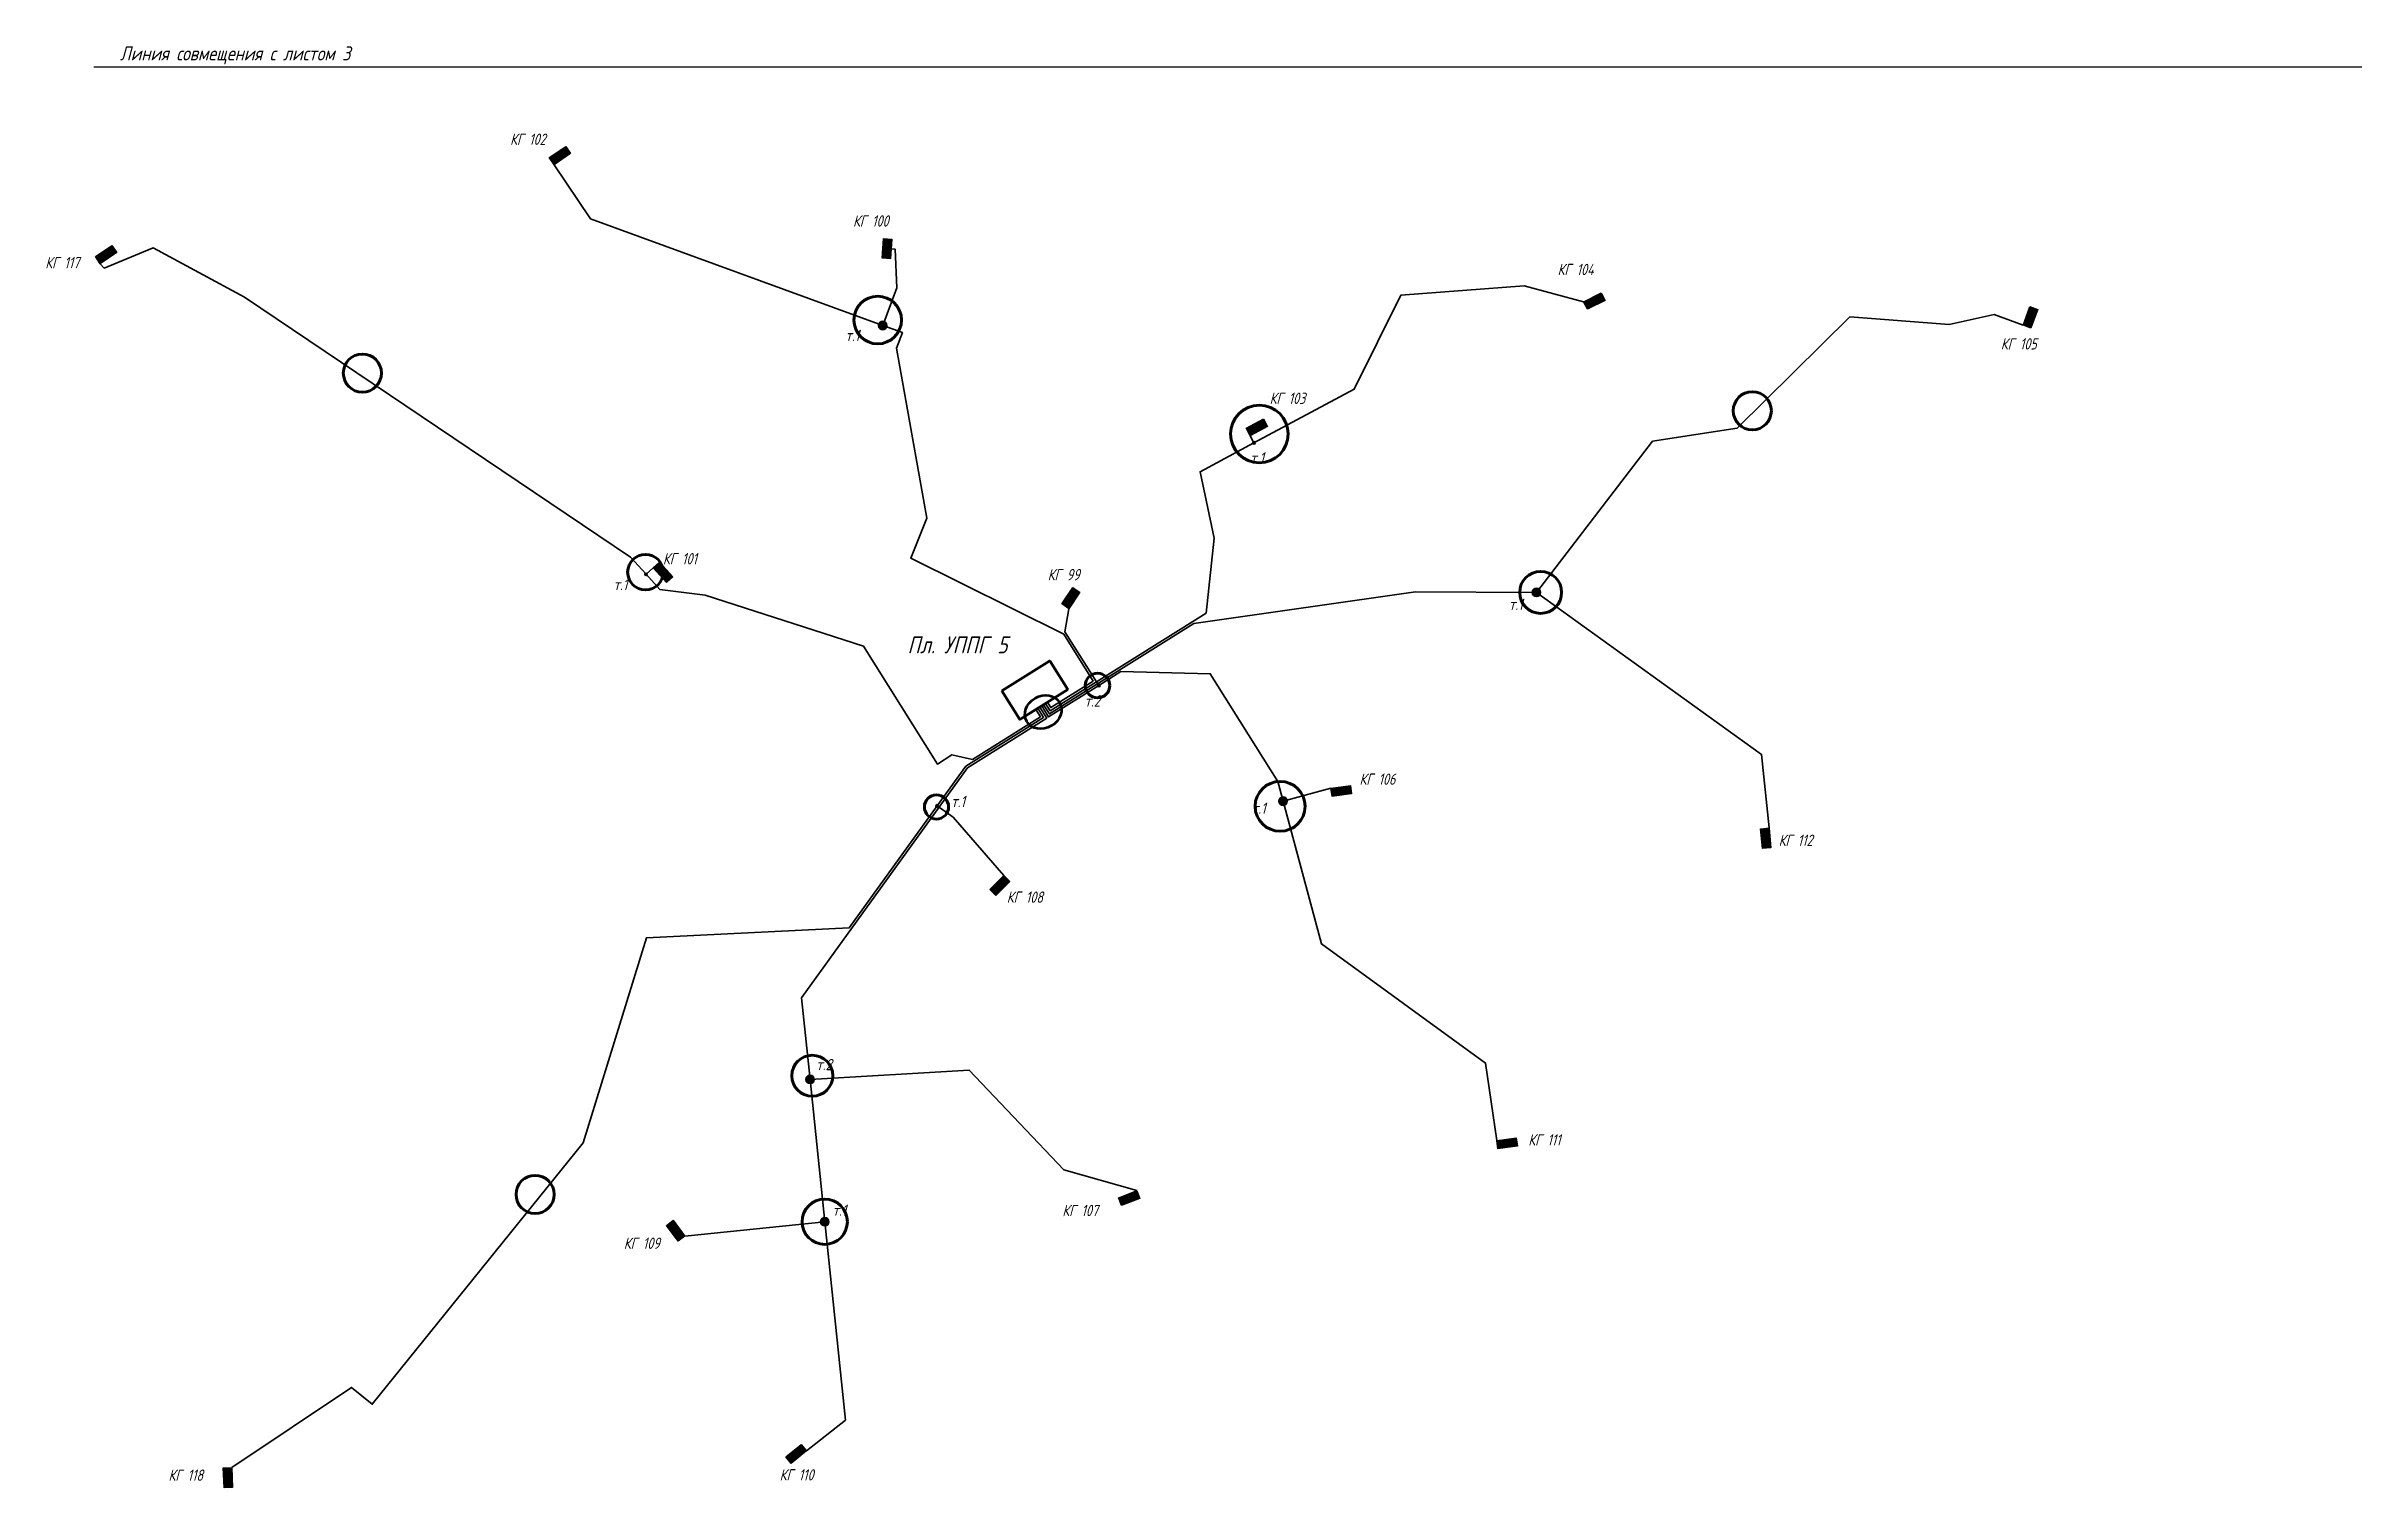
# Model space of a CAD drawing. Extents: x 1486405 to 1730346, y 2138194 to 2264178.
# Drawn here: x 1494314 to 1535232, y 2138194 to 2163678 of the extents above; entities that cross this region are included whole.
import ezdxf

# ---------------------------------------------------------------- set-up
doc = ezdxf.new("R2010")
doc.units = 0
for name, color, linetype, lineweight in [('159', 80, 'Continuous', 25), ('168', 244, 'Continuous', 25), ('219', 11, 'Continuous', 25), ('273', 140, 'Continuous', 25), ('325', 92, 'Continuous', 25), ('426', 6, 'Continuous', 25), ('ИИ_ОФОРМЛЕНИЕ_025', 7, 'Continuous', 25), ('ИИ_ПЛОЩАДКА_025', 7, 'Continuous', 25), ('ИИ_ТЕКСТ_025', 7, 'Continuous', 25), ('ОМГ', 6, 'Continuous', 18)]:
    doc.layers.add(name, color=color, linetype=linetype, lineweight=lineweight)
doc.styles.add('VNIPISIMPLEXCUR', font='simplex.shx', dxfattribs={"width": 0.8, "oblique": 15})

msp = doc.modelspace()

# ---------------------------------------------------------------- texts
at = {"layer": 'ИИ_ОФОРМЛЕНИЕ_025', "style": 'VNIPISIMPLEXCUR', "oblique": 15, "width": 0.8}
msp.add_text('Линия совмещения с листом 3', height=250, dxfattribs=at).set_placement((1495615, 2163428, -1))
at = {"layer": 'ИИ_ТЕКСТ_025', "lineweight": 35, "style": 'VNIPISIMPLEXCUR', "oblique": 15}
for s, height, width, p in [('КГ 102', 200, 0.75, (1502511, 2161935, -3)), ('КГ 100', 200, 0.75, (1508571, 2160490, -3)), ('КГ 117', 200, 0.75, (1494296, 2159753, -3)), ('КГ 104', 200, 0.75, (1521022, 2159633, -3)), ('т.1', 200, 0.8, (1508434, 2158467, -3)), ('КГ 105', 200, 0.75, (1528855, 2158317, -3)), ('КГ 103', 200, 0.75, (1515933, 2157355, -3)), ('т.1', 200, 0.8, (1515585, 2156302, -3)), ('КГ 101', 200, 0.75, (1505212, 2154519, -3)), ('КГ 99', 200, 0.75, (1512011, 2154237, -3)), ('т.1', 200, 0.8, (1504336, 2154063, -3)), ('т.1', 200, 0.8, (1520159, 2153713, -3)), ('Пл. УППГ 5', 300, 0.8, (1509534, 2152946, -3)), ('т.2', 200, 0.8, (1512660, 2152004, -3)), ('КГ 106', 200, 0.75, (1517521, 2150622, -3)), ('т.1', 200, 0.8, (1510302, 2150228, -3)), ('т.1', 200, 0.8, (1515615, 2150108, -3)), ('КГ 112', 200, 0.75, (1524929, 2149540, -3)), ('КГ 108', 200, 0.75, (1511288, 2148536, -3)), ('т.2', 200, 0.8, (1507918, 2145576, -3)), ('КГ 111', 200, 0.75, (1520504, 2144244, -3)), ('т.1', 200, 0.8, (1508205, 2143001, -3)), ('КГ 107', 200, 0.75, (1512270, 2142995, -3)), ('КГ 109', 200, 0.75, (1504520, 2142416, -3)), ('КГ 118', 200, 0.75, (1496474, 2138316, -3)), ('КГ 110', 200, 0.75, (1507274, 2138322, -3))]:
    msp.add_text(s, height=height, dxfattribs=dict(at, width=width)).set_placement(p)

# ---------------------------------------------------------------- hatches: boundary and pattern name
at = {"layer": 'ИИ_ОФОРМЛЕНИЕ_025'}
h = msp.add_hatch(color=256, dxfattribs=at)
edge = h.paths.add_edge_path()
edge.add_arc((1509095, 2158743), 75, 0, 360)
h = msp.add_hatch(color=256, dxfattribs=at)
edge = h.paths.add_edge_path()
edge.add_arc((1515657, 2156667), 22.5, 0, 360)
h = msp.add_hatch(color=256, dxfattribs=at)
edge = h.paths.add_edge_path()
edge.add_arc((1504913, 2154343), 22.5, 0, 360)
h = msp.add_hatch(color=256, dxfattribs=at)
edge = h.paths.add_edge_path()
edge.add_arc((1520648, 2154023), 75, 0, 360)
h = msp.add_hatch(color=256, dxfattribs=at)
edge = h.paths.add_edge_path()
edge.add_arc((1512915, 2152377), 22.5, 0, 360)
h = msp.add_hatch(color=256, dxfattribs=at)
edge = h.paths.add_edge_path()
edge.add_arc((1510059, 2150248), 22.5, 0, 360)
h = msp.add_hatch(color=256, dxfattribs=at)
edge = h.paths.add_edge_path()
edge.add_arc((1516171, 2150333), 75, 0, 360)
h = msp.add_hatch(color=256, dxfattribs=at)
edge = h.paths.add_edge_path()
edge.add_arc((1507811, 2145414), 75, 0, 360)
h = msp.add_hatch(color=256, dxfattribs=at)
edge = h.paths.add_edge_path()
edge.add_arc((1508071, 2142897), 75, 0, 360)
at = {"layer": 'ИИ_ПЛОЩАДКА_025'}
for points in [[(1503288, 2161585), (1503204, 2161710), (1503495, 2161905), (1503579, 2161781)], [(1495267, 2159835), (1495184, 2159960), (1495474, 2160155), (1495558, 2160031)], [(1509108, 2160281), (1509257, 2160270), (1509233, 2159921), (1509084, 2159931)], [(1521548, 2159028), (1521481, 2159162), (1521794, 2159318), (1521861, 2159184)], [(1529369, 2159075), (1529510, 2159022), (1529388, 2158694), (1529247, 2158747)], [(1515827, 2157091), (1515898, 2156959), (1515589, 2156794), (1515518, 2156926)], [(1505039, 2154457), (1505150, 2154558), (1505385, 2154299), (1505274, 2154198)], [(1512458, 2154109), (1512582, 2154026), (1512387, 2153735), (1512262, 2153819)], [(1517036, 2150412), (1517015, 2150561), (1517362, 2150610), (1517382, 2150461)], [(1524610, 2149844), (1524760, 2149858), (1524793, 2149510), (1524644, 2149495)], [(1511234, 2149017), (1511340, 2148911), (1511093, 2148663), (1510987, 2148769)], [(1519967, 2144184), (1519946, 2144333), (1520292, 2144382), (1520313, 2144234)], [(1513314, 2143181), (1513260, 2143321), (1513586, 2143448), (1513641, 2143308)], [(1505272, 2142833), (1505393, 2142923), (1505601, 2142641), (1505481, 2142552)], [(1507478, 2138622), (1507383, 2138738), (1507654, 2138960), (1507749, 2138844)], [(1497606, 2138200), (1497456, 2138194), (1497442, 2138544), (1497592, 2138550)]]:
    msp.add_hatch(color=256, dxfattribs=at).paths.add_polyline_path(points)

# ---------------------------------------------------------------- linework, layer by layer
at = {"layer": '159', "lineweight": 35}
msp.add_lwpolyline([(1517015, 2150561), (1516171, 2150333)], dxfattribs=at)
at = {"layer": '168', "lineweight": 35}
for points in [[(1495267, 2159835), (1495337, 2159758), (1496204, 2160118), (1497817, 2159241), (1504639, 2154644), (1504913, 2154343)], [(1515589, 2156794), (1515657, 2156667)], [(1505039, 2154457), (1504913, 2154343)], [(1512387, 2153735), (1512316, 2153326), (1512912, 2152375)], [(1497592, 2138550), (1499705, 2139967), (1500075, 2139669), (1503800, 2144289), (1504920, 2147916), (1508505, 2148093), (1510059, 2150248)], [(1511234, 2149017), (1510338, 2150047), (1510059, 2150248)]]:
    msp.add_lwpolyline(points, dxfattribs=at)
at = {"layer": '219', "lineweight": 35}
for points in [[(1503288, 2161585), (1503931, 2160630), (1509095, 2158743)], [(1509245, 2160096), (1509315, 2160091), (1509347, 2159407), (1509095, 2158743)], [(1521481, 2159162), (1520434, 2159443), (1518254, 2159281), (1517429, 2157616), (1515657, 2156667)], [(1524760, 2149858), (1524628, 2151158), (1520648, 2154023)], [(1510059, 2150248), (1510566, 2150952), (1511939, 2151812), (1511837, 2151975)], [(1519946, 2144333), (1519749, 2145703), (1516852, 2147808), (1516171, 2150333)], [(1505601, 2142641), (1508071, 2142897)], [(1507749, 2138844), (1508435, 2139390), (1508071, 2142897)]]:
    msp.add_lwpolyline(points, dxfattribs=at)
at = {"layer": '273', "lineweight": 35}
for points in [[(1529247, 2158747), (1528739, 2158936), (1527943, 2158761), (1526185, 2158894), (1524193, 2156928), (1522702, 2156697), (1520648, 2154023)], [(1509095, 2158743), (1509443, 2158616), (1509340, 2158344), (1509873, 2155333), (1509591, 2154628), (1512294, 2153286), (1512814, 2152455), (1512066, 2151986), (1512007, 2152081)], [(1504913, 2154343), (1505159, 2154072), (1505955, 2153973), (1508757, 2153070), (1510061, 2150989), (1510318, 2151150), (1510681, 2151071), (1511884, 2151825), (1511803, 2151953)], [(1512912, 2152375), (1512028, 2151821), (1511905, 2152017)], [(1516171, 2150333), (1516078, 2150680), (1514885, 2152584), (1513306, 2152622), (1512912, 2152375)], [(1513586, 2143448), (1512295, 2143812), (1510625, 2145578), (1507811, 2145414)], [(1508071, 2142897), (1507811, 2145414)]]:
    msp.add_lwpolyline(points, dxfattribs=at)
at = {"layer": '325', "lineweight": 35}
for points in [[(1515657, 2156667), (1514704, 2156157), (1514951, 2154984), (1514810, 2153659), (1512053, 2151931), (1511973, 2152060)], [(1520648, 2154023), (1518513, 2154036), (1514591, 2153475), (1512041, 2151876), (1511939, 2152038)]]:
    msp.add_lwpolyline(points, dxfattribs=at)
at = {"layer": '426', "lineweight": 35}
msp.add_lwpolyline([(1507811, 2145414), (1507661, 2146856), (1510594, 2150922), (1511994, 2151800), (1511871, 2151996)], dxfattribs=at)
at = {"layer": '426', "color": 3, "lineweight": 60}
for centre, radius in [((1509007, 2158839), 421), ((1499900, 2157900), 337), ((1515753, 2156824), 509), ((1524463, 2157234), 337), ((1504903, 2154381), 315), ((1520723, 2154023), 371), ((1512892, 2152377), 217), ((1516118, 2150241), 441), ((1510046, 2150230), 214), ((1507851, 2145478), 362), ((1502953, 2143379), 337), ((1508071, 2142897), 400)]:
    msp.add_circle(centre, radius, dxfattribs=at)
at = {"layer": 'ИИ_ОФОРМЛЕНИЕ_025'}
msp.add_lwpolyline([(1495157, 2163316), (1535232, 2163316)], dxfattribs=at)
at = {"layer": 'ИИ_ОФОРМЛЕНИЕ_025', "lineweight": 35}
for centre, radius in [((1509095, 2158743), 75), ((1515657, 2156667), 22.5), ((1504913, 2154343), 22.5), ((1520648, 2154023), 75), ((1512915, 2152377), 22.5), ((1510059, 2150248), 22.5), ((1516171, 2150333), 75), ((1507811, 2145414), 75), ((1508071, 2142897), 75)]:
    msp.add_circle(centre, radius, dxfattribs=at)
at = {"layer": 'ИИ_ПЛОЩАДКА_025', "lineweight": 30, "flags": 128}
for points in [[(1503288, 2161585), (1503204, 2161710), (1503495, 2161905), (1503579, 2161781)], [(1495267, 2159835), (1495184, 2159960), (1495474, 2160155), (1495558, 2160031)], [(1509108, 2160281), (1509257, 2160270), (1509233, 2159921), (1509084, 2159931)], [(1521548, 2159028), (1521481, 2159162), (1521794, 2159318), (1521861, 2159184)], [(1529369, 2159075), (1529510, 2159022), (1529388, 2158694), (1529247, 2158747)], [(1515827, 2157091), (1515898, 2156959), (1515589, 2156794), (1515518, 2156926)], [(1505039, 2154457), (1505150, 2154558), (1505385, 2154299), (1505274, 2154198)], [(1512458, 2154109), (1512582, 2154026), (1512387, 2153735), (1512262, 2153819)], [(1517036, 2150412), (1517015, 2150561), (1517362, 2150610), (1517382, 2150461)], [(1524610, 2149844), (1524760, 2149858), (1524793, 2149510), (1524644, 2149495)], [(1511234, 2149017), (1511340, 2148911), (1511093, 2148663), (1510987, 2148769)], [(1519967, 2144184), (1519946, 2144333), (1520292, 2144382), (1520313, 2144234)], [(1513314, 2143181), (1513260, 2143321), (1513586, 2143448), (1513641, 2143308)], [(1505272, 2142833), (1505393, 2142923), (1505601, 2142641), (1505481, 2142552)], [(1507478, 2138622), (1507383, 2138738), (1507654, 2138960), (1507749, 2138844)], [(1497606, 2138200), (1497456, 2138194), (1497442, 2138544), (1497592, 2138550)]]:
    msp.add_lwpolyline(points, close=True, dxfattribs=at)
at = {"layer": 'ИИ_ПЛОЩАДКА_025', "lineweight": 50}
msp.add_lwpolyline([(1511199, 2152283), (1511518, 2151774), (1512365, 2152306), (1512047, 2152814)], close=True, dxfattribs=at)
at = {"layer": 'ОМГ', "color": 3, "lineweight": 53}
msp.add_ellipse((1511932, 2151908), major_axis=(-290, -169), ratio=0.8472, start_param=-3.141592653589793, end_param=3.141592653589793, dxfattribs=at)

msp.set_redraw_order([(e.dxf.handle, doc.entitydb.next_handle()) for e in msp.query("TEXT MTEXT ATTDEF DIMENSION ARC_DIMENSION")])  # texts and dimensions are drawn at this point

doc.saveas('drawing.dxf')
